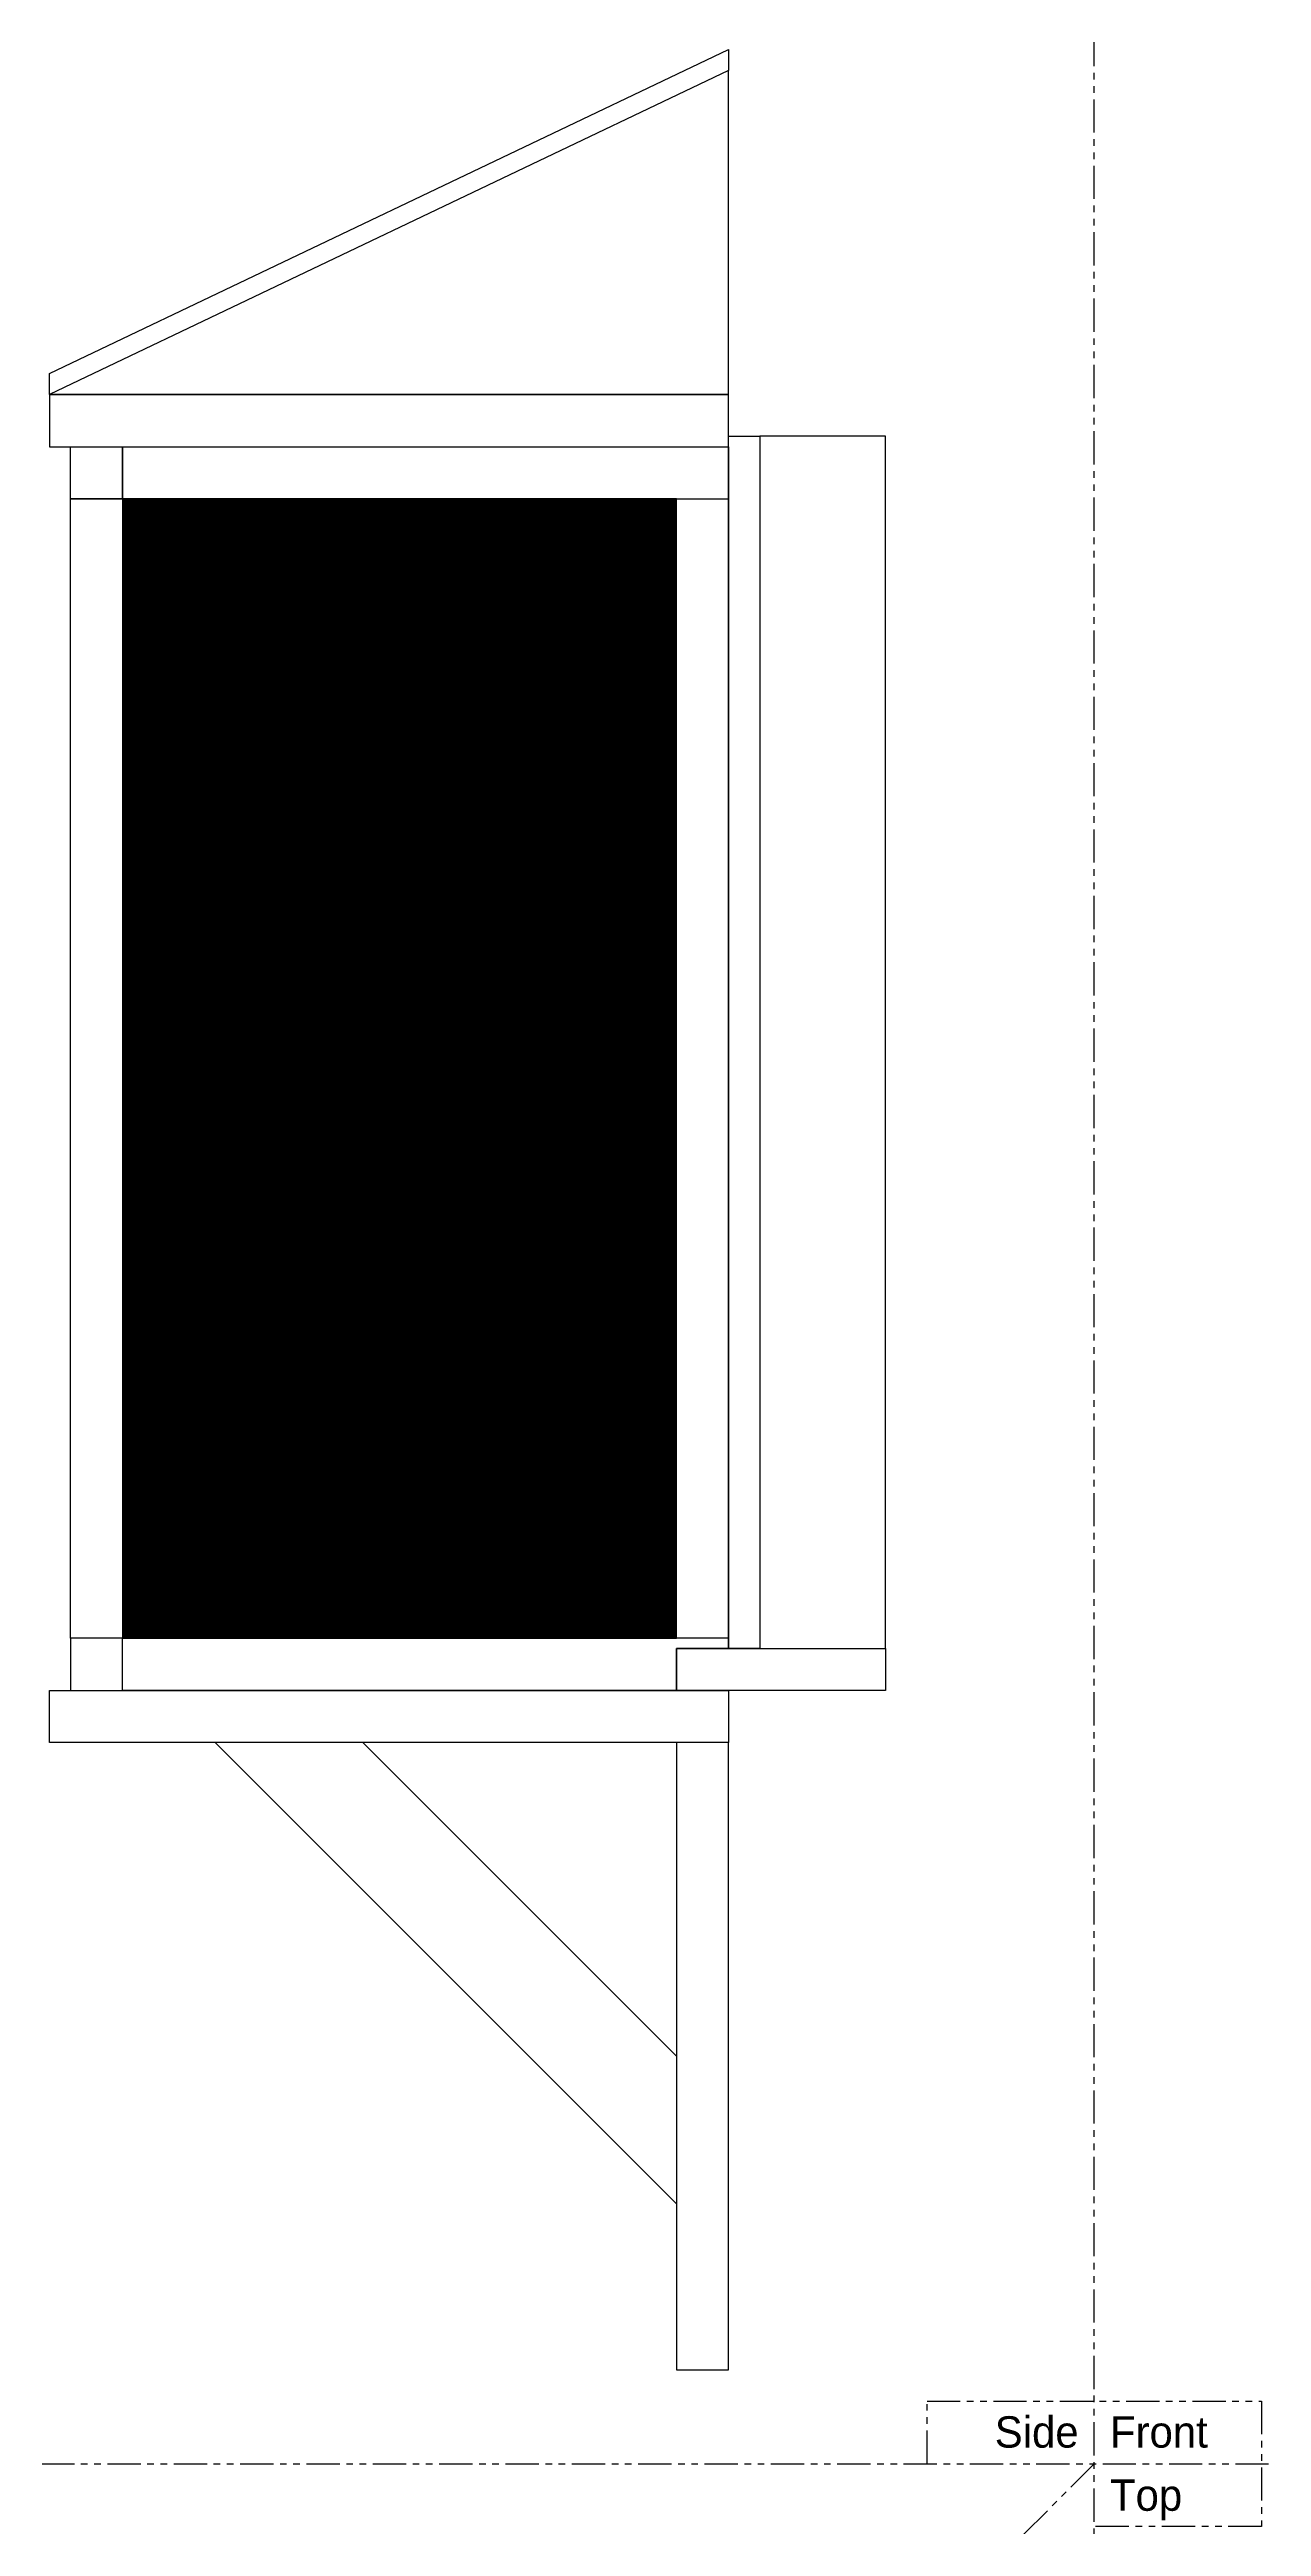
# Model space of a CAD drawing. Header units: millimetres. Extents: x -1000 to 2020, y -1000 to 2310.
# Drawn here: x -1000 to 160, y -60 to 2310 of the extents above; entities that cross this region are included whole.
import ezdxf

# ---------------------------------------------------------------- set-up
doc = ezdxf.new("R2010")
doc.units = ezdxf.units.MM
doc.linetypes.add('PHANTOM', pattern=[63.5, 31.75, -6.35, 6.35, -6.35, 6.35, -6.35])
doc.layers.add('@Axes', color=7, linetype='PHANTOM', true_color=0xffffff)
doc.layers.add('Box', color=2, linetype='Continuous', true_color=0xffff00)
for name, color, linetype, lineweight, true_color in [('Background', 1, 'Continuous', 25, 0xff0000), ('Bracket', 7, 'Continuous', 25, 0xffffff), ('Canopy', 94, 'Continuous', 25, 0x008000)]:
    doc.layers.add(name, color=color, linetype=linetype, lineweight=lineweight, true_color=true_color)
doc.styles.add('textstyle0', font='')
doc.styles.add('textstyle1', font='')
doc.styles.add('textstyle2', font='')
doc.styles.get('textstyle0').set_extended_font_data('Liberation Sans')
doc.styles.get('textstyle1').set_extended_font_data('Liberation Sans')
doc.styles.get('textstyle2').set_extended_font_data('Liberation Sans')

msp = doc.modelspace()

# ---------------------------------------------------------------- hatches: boundary and pattern name
at = {"layer": 'Box'}
h = msp.add_hatch(dxfattribs=at)
h.set_pattern_fill('NET', color=256, scale=10, style=0)
h.set_pattern_definition([(45, (0, 0), (-0.088388348, 0.088388348), [])])
h.paths.add_polyline_path([(-400, 790), (-400, 1880), (-930, 1880), (-930, 790)])

# ---------------------------------------------------------------- linework, layer by layer
at = {"layer": '@Axes'}
for p, q in [((-160, 0), (-160, 60)), ((-160, 60), (160, 60)), ((160, 60), (160, -60)), ((160, -60), (0, -60))]:
    msp.add_line(p, q, dxfattribs=at)
for direction in [(0, 1), (1, 0)]:
    msp.add_xline((0, 0), direction, dxfattribs=at)
msp.add_ray((0, 0), (-0.707107, -0.707107), dxfattribs=at)
at = {"layer": 'Background'}
for p, q in [((-350, 1940), (-320, 1940)), ((-350, 780), (-350, 1940)), ((-200, 1940), (-320, 1940)), ((-320, 1940), (-320, 780)), ((-320, 1940), (-320, 780)), ((-200, 780), (-200, 1940)), ((-400, 740), (-400, 780)), ((-400, 780), (-200, 780)), ((-320, 780), (-350, 780)), ((-320, 780), (-200, 780)), ((-200, 780), (-200, 740)), ((-200, 740), (-400, 740))]:
    msp.add_line(p, q, dxfattribs=at)
at = {"layer": 'Box'}
for p, q in [((-350, 1980), (-1000, 1980)), ((-1000, 1980), (-1000, 1930)), ((-350, 1930), (-350, 1980)), ((-1000, 1930), (-350, 1930)), ((-980, 1930), (-930, 1930)), ((-980, 1880), (-980, 1930)), ((-930, 1930), (-930, 1880)), ((-930, 1930), (-350, 1930)), ((-930, 1880), (-930, 1930)), ((-350, 1930), (-350, 1880)), ((-930, 1880), (-980, 1880)), ((-980, 1880), (-930, 1880)), ((-980, 790), (-980, 1880)), ((-400, 1880), (-930, 1880)), ((-930, 1880), (-930, 790)), ((-400, 1880), (-350, 1880)), ((-400, 790), (-400, 1880)), ((-350, 1880), (-350, 790)), ((-930, 790), (-980, 790)), ((-980, 790), (-980, 740)), ((-930, 790), (-980, 790)), ((-930, 740), (-930, 790)), ((-930, 790), (-400, 790)), ((-350, 790), (-400, 790)), ((-350, 790), (-350, 780)), ((-350, 780), (-400, 780)), ((-400, 780), (-400, 740)), ((-980, 740), (-930, 740)), ((-400, 740), (-930, 740))]:
    msp.add_line(p, q, dxfattribs=at)
at = {"layer": 'Bracket'}
for p, q in [((-1000, 740), (-350, 740)), ((-1000, 690), (-1000, 740)), ((-350, 740), (-350, 690)), ((-350, 690), (-1000, 690)), ((-841.4, 690), (-400, 248.6)), ((-700, 690), (-400, 390)), ((-350, 690), (-400, 690)), ((-400, 690), (-400, 90)), ((-350, 90), (-350, 690)), ((-400, 90), (-350, 90))]:
    msp.add_line(p, q, dxfattribs=at)
at = {"layer": 'Canopy'}
for p, q in [((-1000, 2000), (-350, 2310)), ((-350, 2310), (-350, 2290)), ((-350, 2290), (-1000, 1980)), ((-350, 1980), (-350, 2290)), ((-1000, 1980), (-1000, 2000)), ((-1000, 1980), (-350, 1980))]:
    msp.add_line(p, q, dxfattribs=at)

# ---------------------------------------------------------------- texts
at = {"layer": '@Axes', "char_height": 5}
for s, insert, attachment_point, style in [('\\fOCR A Std|b0|i0|c0|p0;\\H30;Side', (-15, 15), 9, 'textstyle1'), ('\\fOCR A Std|b0|i0|c0|p0;\\H30;Front', (15, 15), 7, 'textstyle2'), ('\\fOCR A Std|b0|i0|c0|p0;\\H30;Top', (15, -15), 1, 'textstyle0')]:
    msp.add_mtext(s, dxfattribs=dict(at, insert=insert, attachment_point=attachment_point, style=style))

doc.saveas('drawing.dxf')
